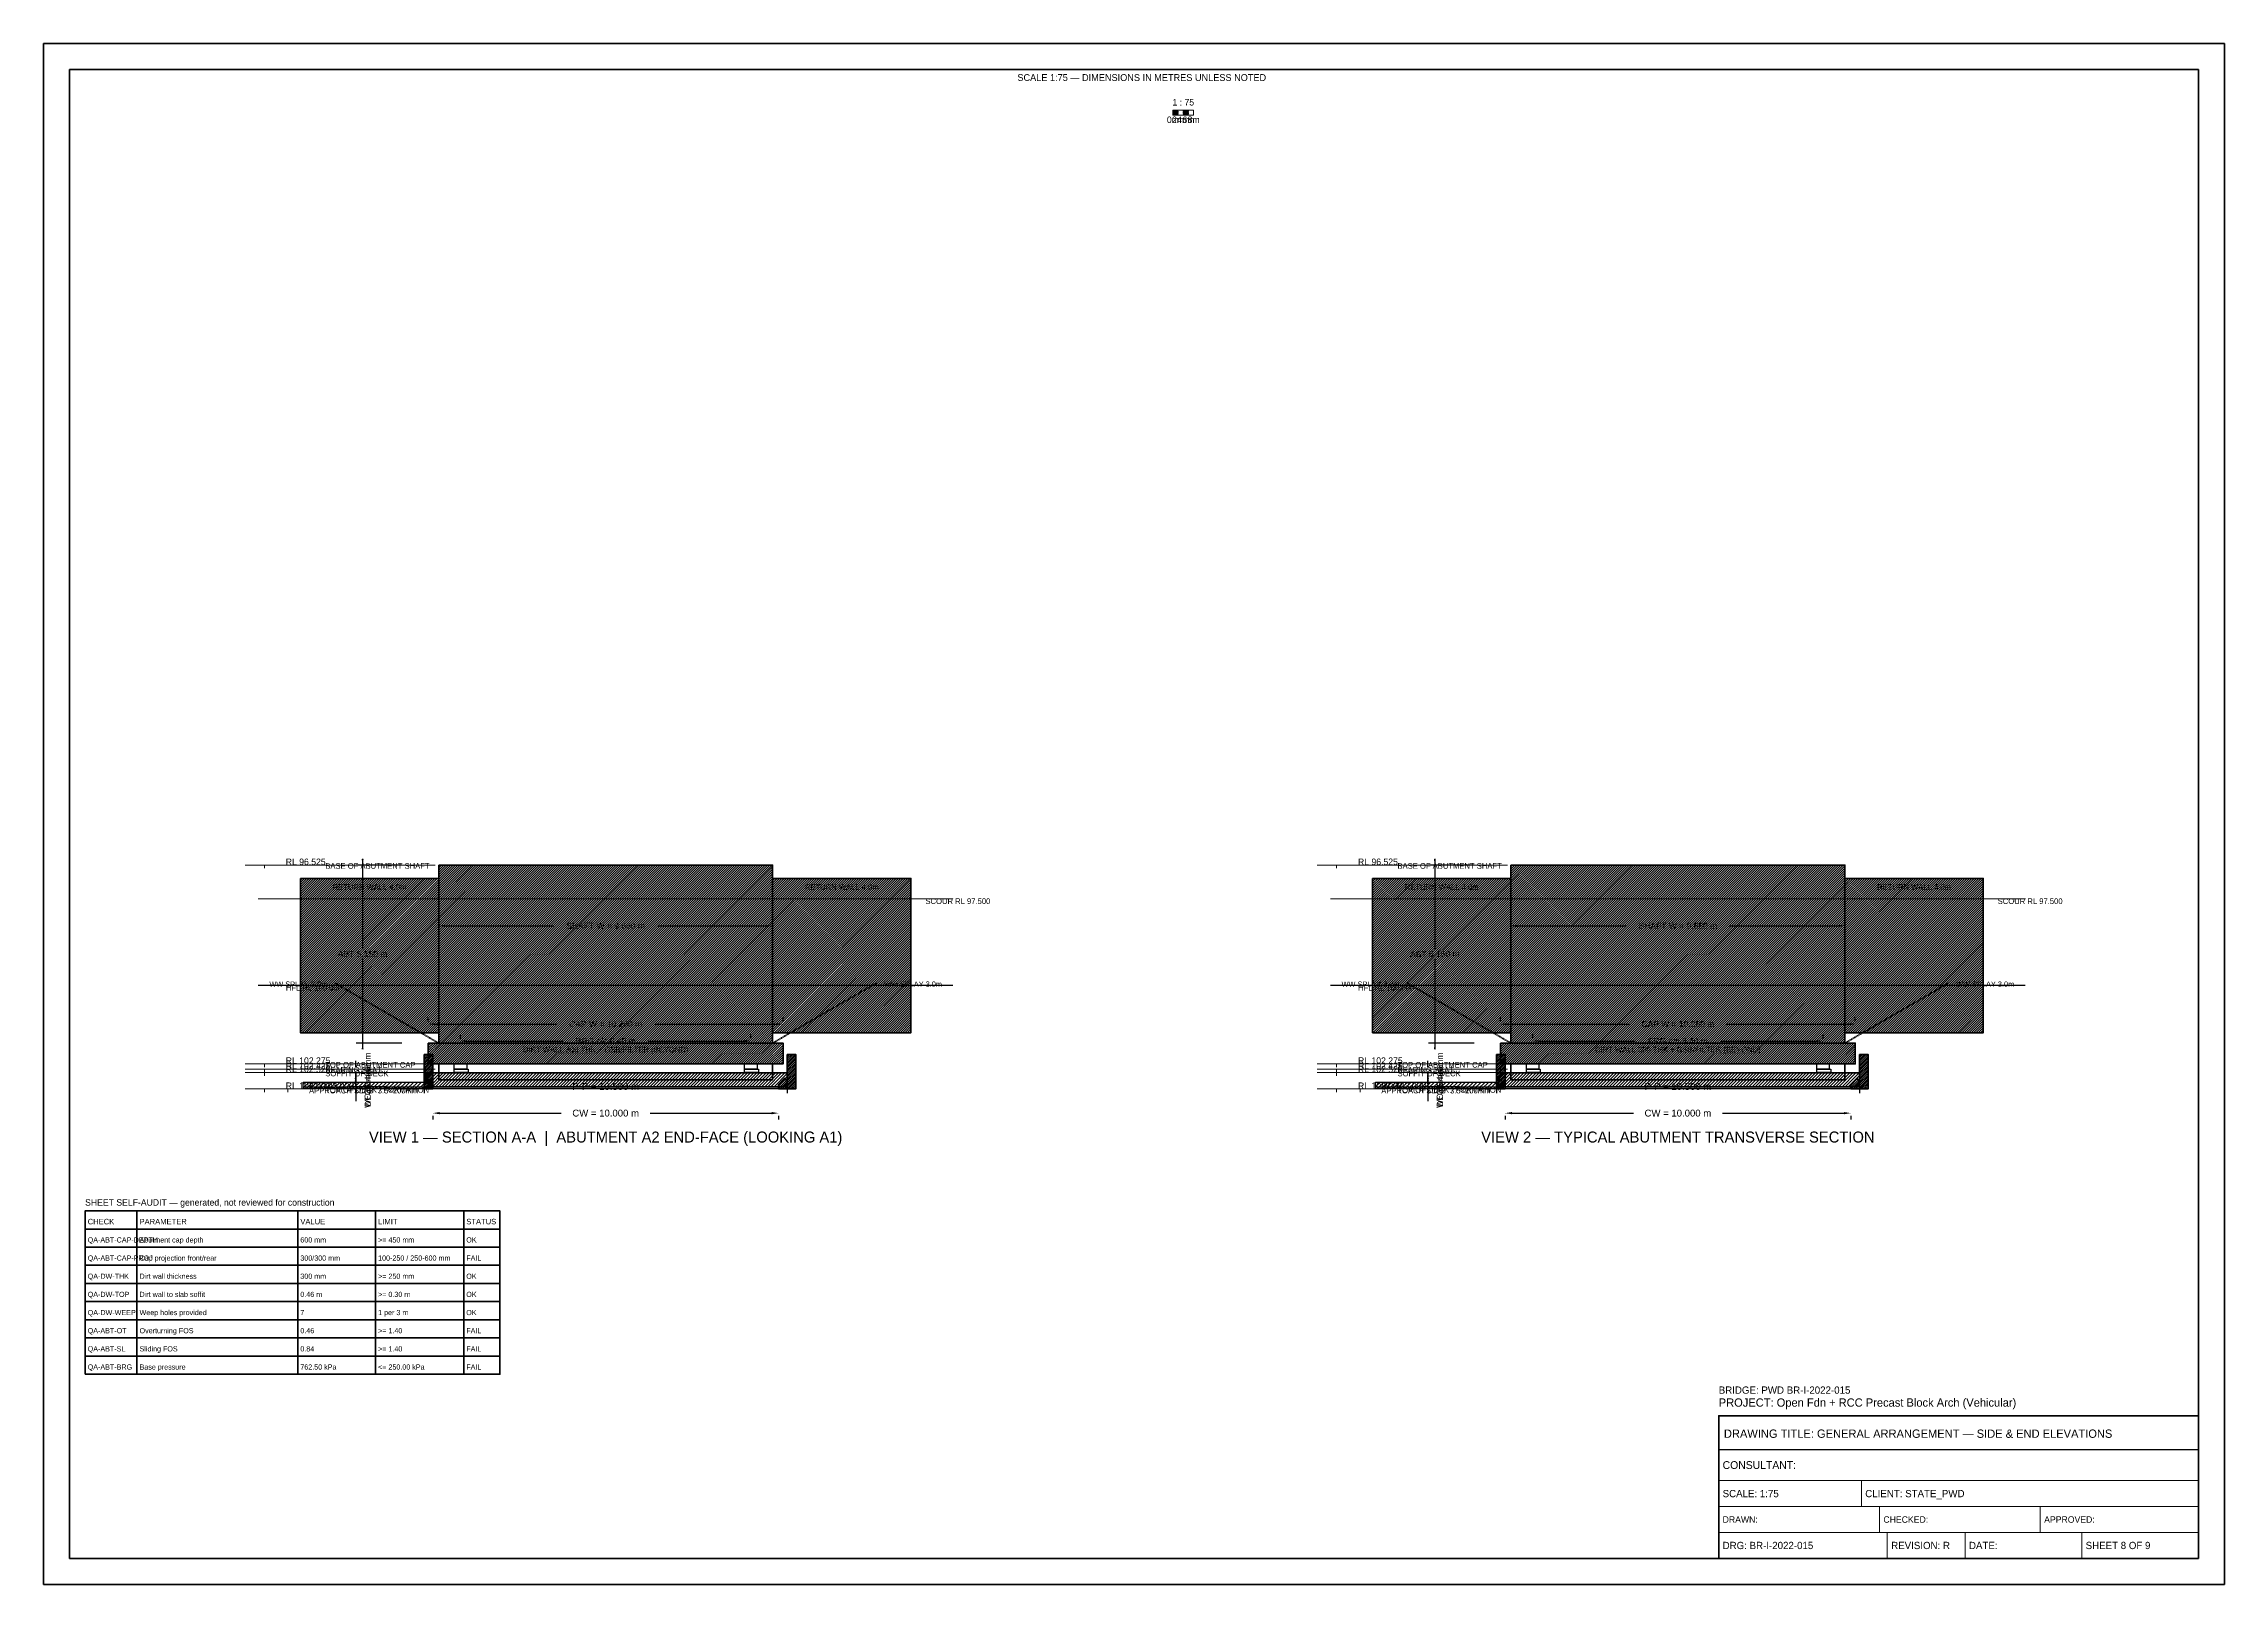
# Model space of a CAD drawing. Header units: metres. Extents: x 0 to 841, y 0 to 594.
import ezdxf
from ezdxf.enums import TextEntityAlignment as Align

# ---------------------------------------------------------------- set-up
doc = ezdxf.new("R2010")
doc.units = ezdxf.units.M
for name, pattern in [('DASHED', [0.5, 0.375, -0.125]), ('DASHED2', [0.25, 0.1875, -0.0625]), ('HIDDEN', [0.25, 0.1875, -0.0625])]:
    doc.linetypes.add(name, pattern=pattern)
for name, color, linetype, lineweight in [('BORDER-INNER', 7, 'Continuous', 35), ('BORDER-OUTER', 7, 'Continuous', 70), ('CIVIL-HFL', 5, 'DASHED', 25), ('CIVIL-ROAD', 7, 'Continuous', 25), ('CIVIL-SCOUR', 1, 'DASHED2', 18), ('DIM-LEVEL', 3, 'Continuous', 18), ('DIM-LINEAR', 3, 'Continuous', 18), ('STRUC-HATCHING', 8, 'Continuous', 18), ('STRUC-HIDDEN', 8, 'HIDDEN', 25), ('SUB-ABUT', 3, 'Continuous', 35), ('SUB-BEARING', 5, 'Continuous', 25), ('SUB-DIRT-WALL', 3, 'Continuous', 35), ('SUPER-DECK', 2, 'Continuous', 50), ('SUPER-KERB', 7, 'Continuous', 25), ('SUPER-PARAPET', 2, 'Continuous', 35), ('SUPER-WEARING', 8, 'Continuous', 25), ('SYM-SCALE', 7, 'Continuous', 13), ('TEXT-GENERAL', 7, 'Continuous', 18), ('TEXT-HEADER', 7, 'Continuous', 25), ('TEXT-LEVEL', 5, 'Continuous', 18), ('TEXT-SPEC', 7, 'Continuous', 13), ('TEXT-TITLE', 7, 'Continuous', 25), ('TITLEBLK-BOX', 7, 'Continuous', 50), ('TITLEBLK-TEXT', 7, 'Continuous', 18)]:
    doc.layers.add(name, color=color, linetype=linetype, lineweight=lineweight)
doc.styles.add('BRIDGE_STD', font='Arial.ttf')
doc.dimstyles.new('pmb100', dxfattribs={"dimtxt": 2.5, "dimasz": 0.9375, "dimexe": 2.5, "dimexo": 2.5, "dimtad": 0, "dimtih": 1, "dimdec": 0, "dimtxsty": 'BRIDGE_STD', "dimcen": 2.5, "dimazin": 3, "dimtfac": 1, "dimtmove": 0, "dimatfit": 3})

msp = doc.modelspace()

# ---------------------------------------------------------------- hatches: boundary and pattern name
at = {"layer": 'STRUC-HATCHING'}
h = msp.add_hatch(dxfattribs=at)
h.set_pattern_fill('ANSI31', scale=0.2)
h.paths.add_polyline_path([(99.02, 272.16), (152.35, 272.16), (152.35, 212.67), (99.02, 212.67)])
h = msp.add_hatch(dxfattribs=at)
h.set_pattern_fill('ANSI31', scale=0.2)
h.paths.add_polyline_path([(152.35, 277.33), (281.15, 277.33), (281.15, 208.67), (152.35, 208.67)])
h = msp.add_hatch(dxfattribs=at)
h.set_pattern_fill('ANSI31', scale=0.2)
h.paths.add_polyline_path([(281.15, 272.16), (334.48, 272.16), (334.48, 212.67), (281.15, 212.67)])
h = msp.add_hatch(dxfattribs=at)
h.set_pattern_fill('ANSI31', scale=0.2)
h.paths.add_polyline_path([(512.52, 272.16), (565.85, 272.16), (565.85, 212.67), (512.52, 212.67)])
h = msp.add_hatch(dxfattribs=at)
h.set_pattern_fill('ANSI31', scale=0.2)
h.paths.add_polyline_path([(565.85, 277.33), (694.65, 277.33), (694.65, 208.67), (565.85, 208.67)])
h = msp.add_hatch(dxfattribs=at)
h.set_pattern_fill('ANSI31', scale=0.2)
h.paths.add_polyline_path([(694.65, 272.16), (747.98, 272.16), (747.98, 212.67), (694.65, 212.67)])
h = msp.add_hatch(dxfattribs=at)
h.set_pattern_fill('ANSI31', scale=0.16)
h.paths.add_polyline_path([(146.75, 204.33), (150.08, 204.33), (150.08, 191), (146.75, 191)])
h = msp.add_hatch(dxfattribs=at)
h.set_pattern_fill('ANSI31', scale=0.2)
h.paths.add_polyline_path([(148.35, 208.67), (285.15, 208.67), (285.15, 200.67), (148.35, 200.67)])
h = msp.add_hatch(dxfattribs=at)
h.set_pattern_fill('ANSI31', scale=0.16)
h.paths.add_polyline_path([(286.75, 204.33), (290.08, 204.33), (290.08, 191), (286.75, 191)])
h = msp.add_hatch(dxfattribs=at)
h.set_pattern_fill('ANSI31', scale=0.16)
h.paths.add_polyline_path([(560.25, 204.33), (563.58, 204.33), (563.58, 191), (560.25, 191)])
h = msp.add_hatch(dxfattribs=at)
h.set_pattern_fill('ANSI31', scale=0.2)
h.paths.add_polyline_path([(561.85, 208.67), (698.65, 208.67), (698.65, 200.67), (561.85, 200.67)])
h = msp.add_hatch(dxfattribs=at)
h.set_pattern_fill('ANSI31', scale=0.16)
h.paths.add_polyline_path([(700.25, 204.33), (703.58, 204.33), (703.58, 191), (700.25, 191)])
h = msp.add_hatch(dxfattribs=at)
h.set_pattern_fill('ANSI31', scale=0.333333)
h.paths.add_polyline_path([(100.08, 193.67), (146.75, 193.67), (146.75, 191), (100.08, 191)])
h = msp.add_hatch(dxfattribs=at)
h.set_pattern_fill('ANSI31', scale=0.266667)
h.paths.add_polyline_path([(146.75, 197.2), (286.75, 197.2), (286.75, 191.87), (146.75, 191.87)])
h = msp.add_hatch(dxfattribs=at)
h.set_pattern_fill('ANSI31', scale=0.186667)
h.paths.add_polyline_path([(150.08, 191), (146.75, 191), (146.75, 193.93), (147.75, 195.11), (150.08, 192.76)])
h = msp.add_hatch(dxfattribs=at)
h.set_pattern_fill('ANSI31', scale=0.1866667)
h.paths.add_polyline_path([(283.42, 191), (286.75, 191), (286.75, 193.93), (285.75, 195.11), (283.42, 192.76)])
h = msp.add_hatch(dxfattribs=at)
h.set_pattern_fill('ANSI31', scale=0.333333)
h.paths.add_polyline_path([(513.58, 193.67), (560.25, 193.67), (560.25, 191), (513.58, 191)])
h = msp.add_hatch(dxfattribs=at)
h.set_pattern_fill('ANSI31', scale=0.2666667)
h.paths.add_polyline_path([(560.25, 197.2), (700.25, 197.2), (700.25, 191.87), (560.25, 191.87)])
h = msp.add_hatch(dxfattribs=at)
h.set_pattern_fill('ANSI31', scale=0.1866667)
h.paths.add_polyline_path([(563.58, 191), (560.25, 191), (560.25, 193.93), (561.25, 195.11), (563.58, 192.76)])
h = msp.add_hatch(dxfattribs=at)
h.set_pattern_fill('ANSI31', scale=0.1866667)
h.paths.add_polyline_path([(696.92, 191), (700.25, 191), (700.25, 193.93), (699.25, 195.11), (696.92, 192.76)])
at = {"layer": 'SUPER-WEARING'}
h = msp.add_hatch(dxfattribs=at)
h.set_pattern_fill('AR-SAND', scale=0.0533333)
h.paths.add_polyline_path([(100.08, 191.87), (146.75, 191.87), (146.75, 191), (100.08, 191)])
h = msp.add_hatch(dxfattribs=at)
h.set_pattern_fill('AR-SAND', scale=0.0533333)
h.paths.add_polyline_path([(150.08, 191.87), (283.42, 191.87), (283.42, 191), (150.08, 191)])
h = msp.add_hatch(dxfattribs=at)
h.set_pattern_fill('AR-SAND', scale=0.0533333)
h.paths.add_polyline_path([(513.58, 191.87), (560.25, 191.87), (560.25, 191), (513.58, 191)])
h = msp.add_hatch(dxfattribs=at)
h.set_pattern_fill('AR-SAND', scale=0.0533333)
h.paths.add_polyline_path([(563.58, 191.87), (696.92, 191.87), (696.92, 191), (563.58, 191)])
at = {"layer": 'SYM-SCALE'}
h = msp.add_hatch(dxfattribs=at)
h.set_pattern_fill('SOLID')
h.paths.add_polyline_path([(435.5, 566.4), (437.5, 566.4), (437.5, 568.39), (435.5, 568.39)])
h = msp.add_hatch(dxfattribs=at)
h.set_pattern_fill('SOLID')
h.paths.add_polyline_path([(439.5, 566.4), (441.5, 566.4), (441.5, 568.39), (439.5, 568.39)])

# ---------------------------------------------------------------- linework, layer by layer
at = {"layer": 'BORDER-INNER'}
msp.add_lwpolyline([(10, 10), (831, 10), (831, 584), (10, 584), (10, 10)], dxfattribs=at)
at = {"layer": 'BORDER-OUTER'}
msp.add_lwpolyline([(0, 0), (841, 0), (841, 594), (0, 594), (0, 0)], dxfattribs=at)
at = {"layer": 'CIVIL-HFL', "color": 5, "linetype": 'DASHED'}
for p, q in [((82.75, 231), (350.75, 231)), ((496.25, 231), (764.25, 231))]:
    msp.add_line(p, q, dxfattribs=at)
at = {"layer": 'CIVIL-ROAD', "lineweight": 25}
for points in [[(100.08, 193.67), (146.75, 193.67), (146.75, 191), (100.08, 191), (100.08, 193.67)], [(513.58, 193.67), (560.25, 193.67), (560.25, 191), (513.58, 191), (513.58, 193.67)]]:
    msp.add_lwpolyline(points, dxfattribs=at)
at = {"layer": 'CIVIL-SCOUR', "color": 1, "linetype": 'DASHED2'}
for p, q in [((82.75, 264.33), (350.75, 264.33)), ((496.25, 264.33), (764.25, 264.33))]:
    msp.add_line(p, q, dxfattribs=at)
at = {"layer": 'DIM-LEVEL'}
for p, q in [((77.67, 277.33), (92.63, 277.33)), ((85.15, 277.33), (85.15, 276.09)), ((491.17, 277.33), (506.13, 277.33)), ((498.65, 277.33), (498.65, 276.09)), ((77.67, 200.67), (92.63, 200.67)), ((77.67, 198.67), (92.63, 198.67)), ((77.67, 197.33), (92.63, 197.33)), ((85.15, 200.67), (85.15, 199.42)), ((85.15, 198.67), (85.15, 197.42)), ((85.15, 197.33), (85.15, 196.09)), ((491.17, 200.67), (506.13, 200.67)), ((491.17, 198.67), (506.13, 198.67)), ((491.17, 197.33), (506.13, 197.33)), ((498.65, 200.67), (498.65, 199.42)), ((498.65, 198.67), (498.65, 197.42)), ((498.65, 197.33), (498.65, 196.09)), ((77.67, 191), (92.63, 191)), ((85.15, 191), (85.15, 189.75)), ((86.74, 191), (101.7, 191)), ((94.22, 191), (94.22, 189.75)), ((491.17, 191), (506.13, 191)), ((498.65, 191), (498.65, 189.75)), ((500.24, 191), (515.2, 191)), ((507.72, 191), (507.72, 189.75))]:
    msp.add_line(p, q, dxfattribs=at)
at = {"layer": 'DIM-LEVEL', "color": 5}
for p, q in [((85.15, 277.33), (151.02, 277.33)), ((498.65, 277.33), (564.52, 277.33)), ((85.15, 200.67), (151.02, 200.67)), ((85.15, 198.67), (151.02, 198.67)), ((85.15, 197.33), (151.02, 197.33)), ((498.65, 200.67), (564.52, 200.67)), ((498.65, 198.67), (564.52, 198.67)), ((498.65, 197.33), (564.52, 197.33)), ((85.15, 191), (151.02, 191)), ((498.65, 191), (564.52, 191))]:
    msp.add_line(p, q, dxfattribs=at)
at = {"layer": 'STRUC-HIDDEN', "color": 8, "linetype": 'HIDDEN'}
for p, q in [((150.08, 197.33), (283.42, 197.33)), ((166.75, 197.2), (166.75, 197.33)), ((200.08, 197.2), (200.08, 197.33)), ((233.42, 197.2), (233.42, 197.33)), ((266.75, 197.2), (266.75, 197.33)), ((563.58, 197.33), (696.92, 197.33)), ((580.25, 197.2), (580.25, 197.33)), ((613.58, 197.2), (613.58, 197.33)), ((646.92, 197.2), (646.92, 197.33)), ((680.25, 197.2), (680.25, 197.33))]:
    msp.add_line(p, q, dxfattribs=at)
at = {"layer": 'SUB-ABUT', "color": 3, "linetype": 'DASHED'}
for p, q in [((152.35, 208.67), (112.35, 231.83)), ((281.15, 208.67), (321.15, 231.83)), ((565.85, 208.67), (525.85, 231.83)), ((694.65, 208.67), (734.65, 231.83))]:
    msp.add_line(p, q, dxfattribs=at)
at = {"layer": 'SUB-ABUT', "lineweight": 40}
for points in [[(99.02, 272.16), (152.35, 272.16), (152.35, 212.67), (99.02, 212.67), (99.02, 272.16)], [(281.15, 272.16), (334.48, 272.16), (334.48, 212.67), (281.15, 212.67), (281.15, 272.16)], [(512.52, 272.16), (565.85, 272.16), (565.85, 212.67), (512.52, 212.67), (512.52, 272.16)], [(694.65, 272.16), (747.98, 272.16), (747.98, 212.67), (694.65, 212.67), (694.65, 272.16)]]:
    msp.add_lwpolyline(points, dxfattribs=at)
at = {"layer": 'SUB-ABUT', "lineweight": 50}
for points in [[(152.35, 277.33), (281.15, 277.33), (281.15, 208.67), (152.35, 208.67), (152.35, 277.33)], [(565.85, 277.33), (694.65, 277.33), (694.65, 208.67), (565.85, 208.67), (565.85, 277.33)], [(148.35, 208.67), (285.15, 208.67), (285.15, 200.67), (148.35, 200.67), (148.35, 208.67)], [(561.85, 208.67), (698.65, 208.67), (698.65, 200.67), (561.85, 200.67), (561.85, 208.67)]]:
    msp.add_lwpolyline(points, dxfattribs=at)
at = {"layer": 'SUB-ABUT', "lineweight": 30}
for points in [[(158.35, 200.67), (163.15, 200.67), (163.15, 198.67), (158.35, 198.67), (158.35, 200.67)], [(270.35, 200.67), (275.15, 200.67), (275.15, 198.67), (270.35, 198.67), (270.35, 200.67)], [(571.85, 200.67), (576.65, 200.67), (576.65, 198.67), (571.85, 198.67), (571.85, 200.67)], [(683.85, 200.67), (688.65, 200.67), (688.65, 198.67), (683.85, 198.67), (683.85, 200.67)]]:
    msp.add_lwpolyline(points, dxfattribs=at)
at = {"layer": 'SUB-BEARING', "lineweight": 30}
for points in [[(158.35, 198.67), (163.68, 198.67), (163.68, 197.33), (158.35, 197.33), (158.35, 198.67)], [(270.35, 198.67), (275.68, 198.67), (275.68, 197.33), (270.35, 197.33), (270.35, 198.67)], [(571.85, 198.67), (577.18, 198.67), (577.18, 197.33), (571.85, 197.33), (571.85, 198.67)], [(683.85, 198.67), (689.18, 198.67), (689.18, 197.33), (683.85, 197.33), (683.85, 198.67)]]:
    msp.add_lwpolyline(points, dxfattribs=at)
at = {"layer": 'SUB-DIRT-WALL', "lineweight": 35}
for points in [[(152.35, 194.53), (281.15, 194.53), (281.15, 200.67), (152.35, 200.67), (152.35, 194.53)], [(565.85, 194.53), (694.65, 194.53), (694.65, 200.67), (565.85, 200.67), (565.85, 194.53)]]:
    msp.add_lwpolyline(points, dxfattribs=at)
at = {"layer": 'SUPER-DECK', "lineweight": 50}
for points in [[(146.75, 197.2), (286.75, 197.2), (286.75, 191.87), (146.75, 191.87), (146.75, 197.2)], [(560.25, 197.2), (700.25, 197.2), (700.25, 191.87), (560.25, 191.87), (560.25, 197.2)]]:
    msp.add_lwpolyline(points, dxfattribs=at)
at = {"layer": 'SUPER-KERB', "lineweight": 35}
for points in [[(150.08, 191), (146.75, 191), (146.75, 193.93), (147.75, 195.11), (150.08, 192.76), (150.08, 191)], [(283.42, 191), (286.75, 191), (286.75, 193.93), (285.75, 195.11), (283.42, 192.76), (283.42, 191)], [(563.58, 191), (560.25, 191), (560.25, 193.93), (561.25, 195.11), (563.58, 192.76), (563.58, 191)], [(696.92, 191), (700.25, 191), (700.25, 193.93), (699.25, 195.11), (696.92, 192.76), (696.92, 191)]]:
    msp.add_lwpolyline(points, dxfattribs=at)
at = {"layer": 'SUPER-PARAPET', "lineweight": 40}
for points in [[(146.75, 204.33), (150.08, 204.33), (150.08, 191), (146.75, 191), (146.75, 204.33)], [(286.75, 204.33), (290.08, 204.33), (290.08, 191), (286.75, 191), (286.75, 204.33)], [(560.25, 204.33), (563.58, 204.33), (563.58, 191), (560.25, 191), (560.25, 204.33)], [(700.25, 204.33), (703.58, 204.33), (703.58, 191), (700.25, 191), (700.25, 204.33)]]:
    msp.add_lwpolyline(points, dxfattribs=at)
at = {"layer": 'SUPER-WEARING'}
for points in [[(100.08, 191.87), (146.75, 191.87), (146.75, 191), (100.08, 191), (100.08, 191.87)], [(150.08, 191.87), (283.42, 191.87), (283.42, 191), (150.08, 191), (150.08, 191.87)], [(513.58, 191.87), (560.25, 191.87), (560.25, 191), (513.58, 191), (513.58, 191.87)], [(563.58, 191.87), (696.92, 191.87), (696.92, 191), (563.58, 191), (563.58, 191.87)]]:
    msp.add_lwpolyline(points, dxfattribs=at)
at = {"layer": 'SYM-SCALE'}
msp.add_lwpolyline([(435.5, 566.4), (443.5, 566.4), (443.5, 568.39), (435.5, 568.39), (435.5, 566.4)], dxfattribs=at)
at = {"layer": 'TITLEBLK-BOX'}
for points in [[(16, 137), (36, 137), (36, 144), (16, 144), (16, 137)], [(36, 137), (98, 137), (98, 144), (36, 144), (36, 137)], [(98, 137), (128, 137), (128, 144), (98, 144), (98, 137)], [(128, 137), (162, 137), (162, 144), (128, 144), (128, 137)], [(162, 137), (176, 137), (176, 144), (162, 144), (162, 137)], [(16, 130), (36, 130), (36, 137), (16, 137), (16, 130)], [(36, 130), (98, 130), (98, 137), (36, 137), (36, 130)], [(98, 130), (128, 130), (128, 137), (98, 137), (98, 130)], [(128, 130), (162, 130), (162, 137), (128, 137), (128, 130)], [(162, 130), (176, 130), (176, 137), (162, 137), (162, 130)], [(16, 123), (36, 123), (36, 130), (16, 130), (16, 123)], [(36, 123), (98, 123), (98, 130), (36, 130), (36, 123)], [(98, 123), (128, 123), (128, 130), (98, 130), (98, 123)], [(128, 123), (162, 123), (162, 130), (128, 130), (128, 123)], [(162, 123), (176, 123), (176, 130), (162, 130), (162, 123)], [(16, 116), (36, 116), (36, 123), (16, 123), (16, 116)], [(36, 116), (98, 116), (98, 123), (36, 123), (36, 116)], [(98, 116), (128, 116), (128, 123), (98, 123), (98, 116)], [(128, 116), (162, 116), (162, 123), (128, 123), (128, 116)], [(162, 116), (176, 116), (176, 123), (162, 123), (162, 116)], [(16, 109), (36, 109), (36, 116), (16, 116), (16, 109)], [(36, 109), (98, 109), (98, 116), (36, 116), (36, 109)], [(98, 109), (128, 109), (128, 116), (98, 116), (98, 109)], [(128, 109), (162, 109), (162, 116), (128, 116), (128, 109)], [(162, 109), (176, 109), (176, 116), (162, 116), (162, 109)], [(16, 102), (36, 102), (36, 109), (16, 109), (16, 102)], [(16, 95), (36, 95), (36, 102), (16, 102), (16, 95)], [(36, 102), (98, 102), (98, 109), (36, 109), (36, 102)], [(36, 95), (98, 95), (98, 102), (36, 102), (36, 95)], [(98, 102), (128, 102), (128, 109), (98, 109), (98, 102)], [(98, 95), (128, 95), (128, 102), (98, 102), (98, 95)], [(128, 102), (162, 102), (162, 109), (128, 109), (128, 102)], [(128, 95), (162, 95), (162, 102), (128, 102), (128, 95)], [(162, 102), (176, 102), (176, 109), (162, 109), (162, 102)], [(162, 95), (176, 95), (176, 102), (162, 102), (162, 95)], [(16, 88), (36, 88), (36, 95), (16, 95), (16, 88)], [(36, 88), (98, 88), (98, 95), (36, 95), (36, 88)], [(98, 88), (128, 88), (128, 95), (98, 95), (98, 88)], [(128, 88), (162, 88), (162, 95), (128, 95), (128, 88)], [(162, 88), (176, 88), (176, 95), (162, 95), (162, 88)], [(16, 81), (36, 81), (36, 88), (16, 88), (16, 81)], [(36, 81), (98, 81), (98, 88), (36, 88), (36, 81)], [(98, 81), (128, 81), (128, 88), (98, 88), (98, 81)], [(128, 81), (162, 81), (162, 88), (128, 88), (128, 81)], [(162, 81), (176, 81), (176, 88), (162, 88), (162, 81)]]:
    msp.add_lwpolyline(points, dxfattribs=at)
at = {"layer": 'TITLEBLK-BOX', "lineweight": 50}
msp.add_lwpolyline([(646, 10), (831, 10), (831, 65), (646, 65), (646, 10)], dxfattribs=at)
at = {"layer": 'TITLEBLK-BOX', "lineweight": 30}
msp.add_lwpolyline([(646, 52), (831, 52), (831, 65), (646, 65), (646, 52)], dxfattribs=at)
at = {"layer": 'TITLEBLK-BOX', "lineweight": 18}
for points in [[(646, 40), (831, 40), (831, 52), (646, 52), (646, 40)], [(646, 30), (701, 30), (701, 40), (646, 40), (646, 30)], [(701, 30), (831, 30), (831, 40), (701, 40), (701, 30)], [(646, 20), (708, 20), (708, 30), (646, 30), (646, 20)], [(708, 20), (770, 20), (770, 30), (708, 30), (708, 20)], [(770, 20), (831, 20), (831, 30), (770, 30), (770, 20)], [(646, 10), (711, 10), (711, 20), (646, 20), (646, 10)], [(711, 10), (741, 10), (741, 20), (711, 20), (711, 10)], [(741, 10), (786, 10), (786, 20), (741, 20), (741, 10)], [(786, 10), (831, 10), (831, 20), (786, 20), (786, 10)]]:
    msp.add_lwpolyline(points, dxfattribs=at)

# ---------------------------------------------------------------- texts
at = {"layer": 'CIVIL-HFL', "color": 5}
for p in [(93.42, 228.95), (506.92, 228.95)]:
    msp.add_text('HFL RL 100.000', height=2.2, dxfattribs=at).set_placement(p)
at = {"layer": 'CIVIL-SCOUR', "color": 1}
for p in [(340.08, 262.28), (753.58, 262.28)]:
    msp.add_text('SCOUR RL 97.500', height=2.2, dxfattribs=at).set_placement(p)
at = {"layer": 'TEXT-GENERAL'}
for s, height, p in [('1 : 75', 2.493, (439.5, 570.14)), ('0m', 2.493, (435.5, 563.41)), ('2m', 2.493, (437.5, 563.41)), ('4m', 2.493, (439.5, 563.41)), ('6m', 2.493, (441.5, 563.41)), ('8m', 2.493, (443.5, 563.41)), ('APPROACH SLAB  3.5×200mm', 2.2, (123.42, 189.27)), ('APPROACH SLAB  3.5×200mm', 2.2, (536.92, 189.27))]:
    msp.add_text(s, height=height, dxfattribs=at).set_placement(p, align=Align.CENTER)
at = {"layer": 'TEXT-GENERAL', "color": 3}
for p in [(125.68, 267.76), (307.82, 267.76), (539.18, 267.76), (721.32, 267.76)]:
    msp.add_text('RETURN WALL 4.0m', height=2.2, dxfattribs=at).set_placement(p, align=Align.CENTER)
at = {"layer": 'TEXT-HEADER'}
for s, p in [('VIEW 1 — SECTION A-A  |  ABUTMENT A2 END-FACE (LOOKING A1)', (216.75, 170.33)), ('VIEW 2 — TYPICAL ABUTMENT TRANSVERSE SECTION', (630.25, 170.33))]:
    msp.add_text(s, height=4.2533, dxfattribs=at).set_placement(p, align=Align.CENTER)
for s, height, p in [('SHEET SELF-AUDIT — generated, not reviewed for construction', 2.4933, (16, 146)), ('CHECK', 2.119, (17, 138.8)), ('PARAMETER', 2.119, (37, 138.8)), ('VALUE', 2.119, (99, 138.8)), ('LIMIT', 2.119, (129, 138.8)), ('STATUS', 2.119, (163, 138.8))]:
    msp.add_text(s, height=height, dxfattribs=at).set_placement(p)
at = {"layer": 'TEXT-LEVEL'}
for s, height, p in [('RL 96.525', 2.493, (93.38, 277.33)), ('BASE OF ABUTMENT SHAFT', 2.2, (108.62, 275.87)), ('RL 96.525', 2.493, (506.88, 277.33)), ('BASE OF ABUTMENT SHAFT', 2.2, (522.12, 275.87)), ('RL 102.275', 2.493, (93.38, 200.67)), ('RL 102.275', 2.493, (506.88, 200.67)), ('RL 102.425', 2.493, (93.38, 198.67)), ('RL 102.525', 2.493, (93.38, 197.33)), ('RL 103.000', 2.493, (93.38, 191)), ('RL 103.000', 2.493, (102.44, 191)), ('TOP OF ABUTMENT CAP', 2.2, (108.62, 199.2)), ('SOFFIT OF DECK', 2.2, (108.62, 195.87)), ('BEARING SEAT', 2.2, (108.62, 197.2)), ('RL 102.425', 2.493, (506.88, 198.67)), ('RL 102.525', 2.493, (506.88, 197.33)), ('RL 103.000', 2.493, (506.88, 191)), ('RL 103.000', 2.493, (515.94, 191)), ('TOP OF ABUTMENT CAP', 2.2, (522.12, 199.2)), ('SOFFIT OF DECK', 2.2, (522.12, 195.87)), ('BEARING SEAT', 2.2, (522.12, 197.2)), ('TOP OF DECK / FORMATION', 2.2, (108.62, 189.53)), ('TOP OF DECK / FORMATION', 2.2, (522.12, 189.53))]:
    msp.add_text(s, height=height, dxfattribs=at).set_placement(p)
at = {"layer": 'TEXT-SPEC', "color": 8}
msp.add_text('SCALE 1:75 — DIMENSIONS IN METRES UNLESS NOTED', height=2.64, dxfattribs=at).set_placement((423.5, 579.6), align=Align.CENTER)
at = {"layer": 'TEXT-SPEC', "color": 3}
for p in [(109.42, 230.37), (522.92, 230.37)]:
    msp.add_text('WW SPLAY 3.0m', height=2.0533, dxfattribs=at).set_placement(p, align=Align.RIGHT)
for s, height, p in [('WW SPLAY 3.0m', 2.0533, (324.08, 230.37)), ('WW SPLAY 3.0m', 2.0533, (737.58, 230.37)), ('QA-ABT-CAP-DEPTH', 1.9947, (17, 131.8)), ('Abutment cap depth', 1.9947, (37, 131.8)), ('600 mm', 1.995, (99, 131.8)), ('>= 450 mm', 1.995, (129, 131.8)), ('OK', 1.995, (163, 131.8)), ('QA-DW-THK', 1.995, (17, 117.8)), ('Dirt wall thickness', 1.9947, (37, 117.8)), ('300 mm', 1.995, (99, 117.8)), ('>= 250 mm', 1.995, (129, 117.8)), ('OK', 1.995, (163, 117.8)), ('QA-DW-TOP', 1.995, (17, 110.8)), ('Dirt wall to slab soffit', 1.9947, (37, 110.8)), ('0.46 m', 1.995, (99, 110.8)), ('>= 0.30 m', 1.995, (129, 110.8)), ('OK', 1.995, (163, 110.8)), ('QA-DW-WEEP', 1.995, (17, 103.8)), ('Weep holes provided', 1.9947, (37, 103.8)), ('7', 1.99, (99, 103.8)), ('1 per 3 m', 1.995, (129, 103.8)), ('OK', 1.995, (163, 103.8))]:
    msp.add_text(s, height=height, dxfattribs=at).set_placement(p)
for p in [(216.75, 205.07), (630.25, 205.07)]:
    msp.add_text('DIRT WALL 300 THK + GSB/FILTER (BEYOND)', height=2.2, dxfattribs=at).set_placement(p, align=Align.CENTER)
at = {"layer": 'TEXT-SPEC', "color": 1}
for s, height, p in [('QA-ABT-CAP-PROJ', 1.9947, (17, 124.8)), ('Cap projection front/rear', 1.9947, (37, 124.8)), ('300/300 mm', 1.995, (99, 124.8)), ('100-250 / 250-600 mm', 1.9947, (129, 124.8)), ('FAIL', 1.995, (163, 124.8)), ('QA-ABT-OT', 1.995, (17, 96.8)), ('Overturning FOS', 1.9947, (37, 96.8)), ('0.46', 1.995, (99, 96.8)), ('>= 1.40', 1.995, (129, 96.8)), ('FAIL', 1.995, (163, 96.8)), ('QA-ABT-SL', 1.995, (17, 89.8)), ('QA-ABT-BRG', 1.995, (17, 82.8)), ('Sliding FOS', 1.9947, (37, 89.8)), ('Base pressure', 1.9947, (37, 82.8)), ('0.84', 1.995, (99, 89.8)), ('762.50 kPa', 1.995, (99, 82.8)), ('>= 1.40', 1.995, (129, 89.8)), ('<= 250.00 kPa', 1.9947, (129, 82.8)), ('FAIL', 1.995, (163, 89.8)), ('FAIL', 1.995, (163, 82.8))]:
    msp.add_text(s, height=height, dxfattribs=at).set_placement(p)
at = {"layer": 'TEXT-TITLE'}
for s, p in [('PROJECT: Open Fdn + RCC Precast Block Arch (Vehicular)', (646, 68.5)), ('DRAWING TITLE: GENERAL ARRANGEMENT — SIDE & END ELEVATIONS', (648, 56.5))]:
    msp.add_text(s, height=3.2, dxfattribs=at).set_placement(p)
at = {"layer": 'TITLEBLK-TEXT'}
for s, height, p in [('BRIDGE: PWD BR-I-2022-015', 2.8, (646, 73.5)), ('CONSULTANT: ', 3, (647.5, 44.5)), ('SCALE: 1:75', 2.8, (647.5, 33.6)), ('CLIENT: STATE_PWD', 2.8, (702.5, 33.6)), ('DRAWN: ', 2.5, (647.5, 23.75)), ('CHECKED: ', 2.5, (709.5, 23.75)), ('APPROVED: ', 2.5, (771.5, 23.75)), ('DRG: BR-I-2022-015', 2.8, (647.5, 13.6)), ('REVISION: R', 2.8, (712.5, 13.6)), ('DATE: ', 2.8, (742.5, 13.6)), ('SHEET 8 OF 9', 2.8, (787.5, 13.6))]:
    msp.add_text(s, height=height, dxfattribs=at).set_placement(p)

# ---------------------------------------------------------------- dimensions: what is measured, and where the dimension line sits
at = {"layer": 'DIM-LINEAR'}
for base, p1, p2, text in [((123.02, 277.33), (140.62, 277.33), (140.62, 208.67), 'ABT 5.150 m'), ((536.52, 277.33), (554.12, 277.33), (554.12, 208.67), 'ABT 5.150 m'), ((120.35, 197.2), (135.02, 197.2), (135.02, 191.87), 'DECK 400mm'), ((533.85, 197.2), (548.52, 197.2), (548.52, 191.87), 'DECK 400mm'), ((120.35, 191.87), (135.02, 191.87), (135.02, 191), 'WC 65mm'), ((533.85, 191.87), (548.52, 191.87), (548.52, 191), 'WC 65mm')]:
    msp.add_linear_dim(base=base, p1=p1, p2=p2, angle=90, text=text, dimstyle='pmb100', override={"dimtxt": 2.346667, "dimasz": 2.346667, "dimgap": 0.938667, "dimclrt": 3}, dxfattribs=at).render()
for base, p1, p2, text, override in [((152.35, 253.87), (152.35, 271.47), (281.15, 271.47), 'SHAFT W = 9.660 m', {"dimtxt": 2.346667, "dimasz": 2.346667, "dimgap": 0.938667, "dimclrt": 3}), ((565.85, 253.87), (565.85, 271.47), (694.65, 271.47), 'SHAFT W = 9.660 m', {"dimtxt": 2.346667, "dimasz": 2.346667, "dimgap": 0.938667, "dimclrt": 3}), ((148.35, 216), (148.35, 214.53), (285.15, 214.53), 'CAP W = 10.260 m', {"dimtxt": 2.346667, "dimasz": 2.346667, "dimgap": 0.938667, "dimclrt": 3}), ((561.85, 216), (561.85, 214.53), (698.65, 214.53), 'CAP W = 10.260 m', {"dimtxt": 2.346667, "dimasz": 2.346667, "dimgap": 0.938667, "dimclrt": 3}), ((160.75, 209.47), (160.75, 208), (272.75, 208), 'BRG c/c 8.40 m', {"dimtxt": 2.346667, "dimasz": 2.346667, "dimgap": 0.938667, "dimclrt": 3}), ((574.25, 209.47), (574.25, 208), (686.25, 208), 'BRG c/c 8.40 m', {"dimtxt": 2.346667, "dimasz": 2.346667, "dimgap": 0.938667, "dimclrt": 3}), ((146.75, 191.93), (146.75, 194.87), (286.75, 194.87), 'P-P = 10.500 m', {"dimtxt": 2.64, "dimasz": 2.64, "dimgap": 1.056, "dimclrt": 3}), ((560.25, 191.93), (560.25, 194.87), (700.25, 194.87), 'P-P = 10.500 m', {"dimtxt": 2.64, "dimasz": 2.64, "dimgap": 1.056, "dimclrt": 3}), ((150.08, 181.67), (150.08, 183.13), (283.42, 183.13), 'CW = 10.000 m', {"dimtxt": 2.64, "dimasz": 2.64, "dimgap": 1.056, "dimclrt": 3}), ((563.58, 181.67), (563.58, 183.13), (696.92, 183.13), 'CW = 10.000 m', {"dimtxt": 2.64, "dimasz": 2.64, "dimgap": 1.056, "dimclrt": 3})]:
    msp.add_linear_dim(base=base, p1=p1, p2=p2, text=text, dimstyle='pmb100', override=override, dxfattribs=at).render()

doc.saveas('drawing.dxf')
